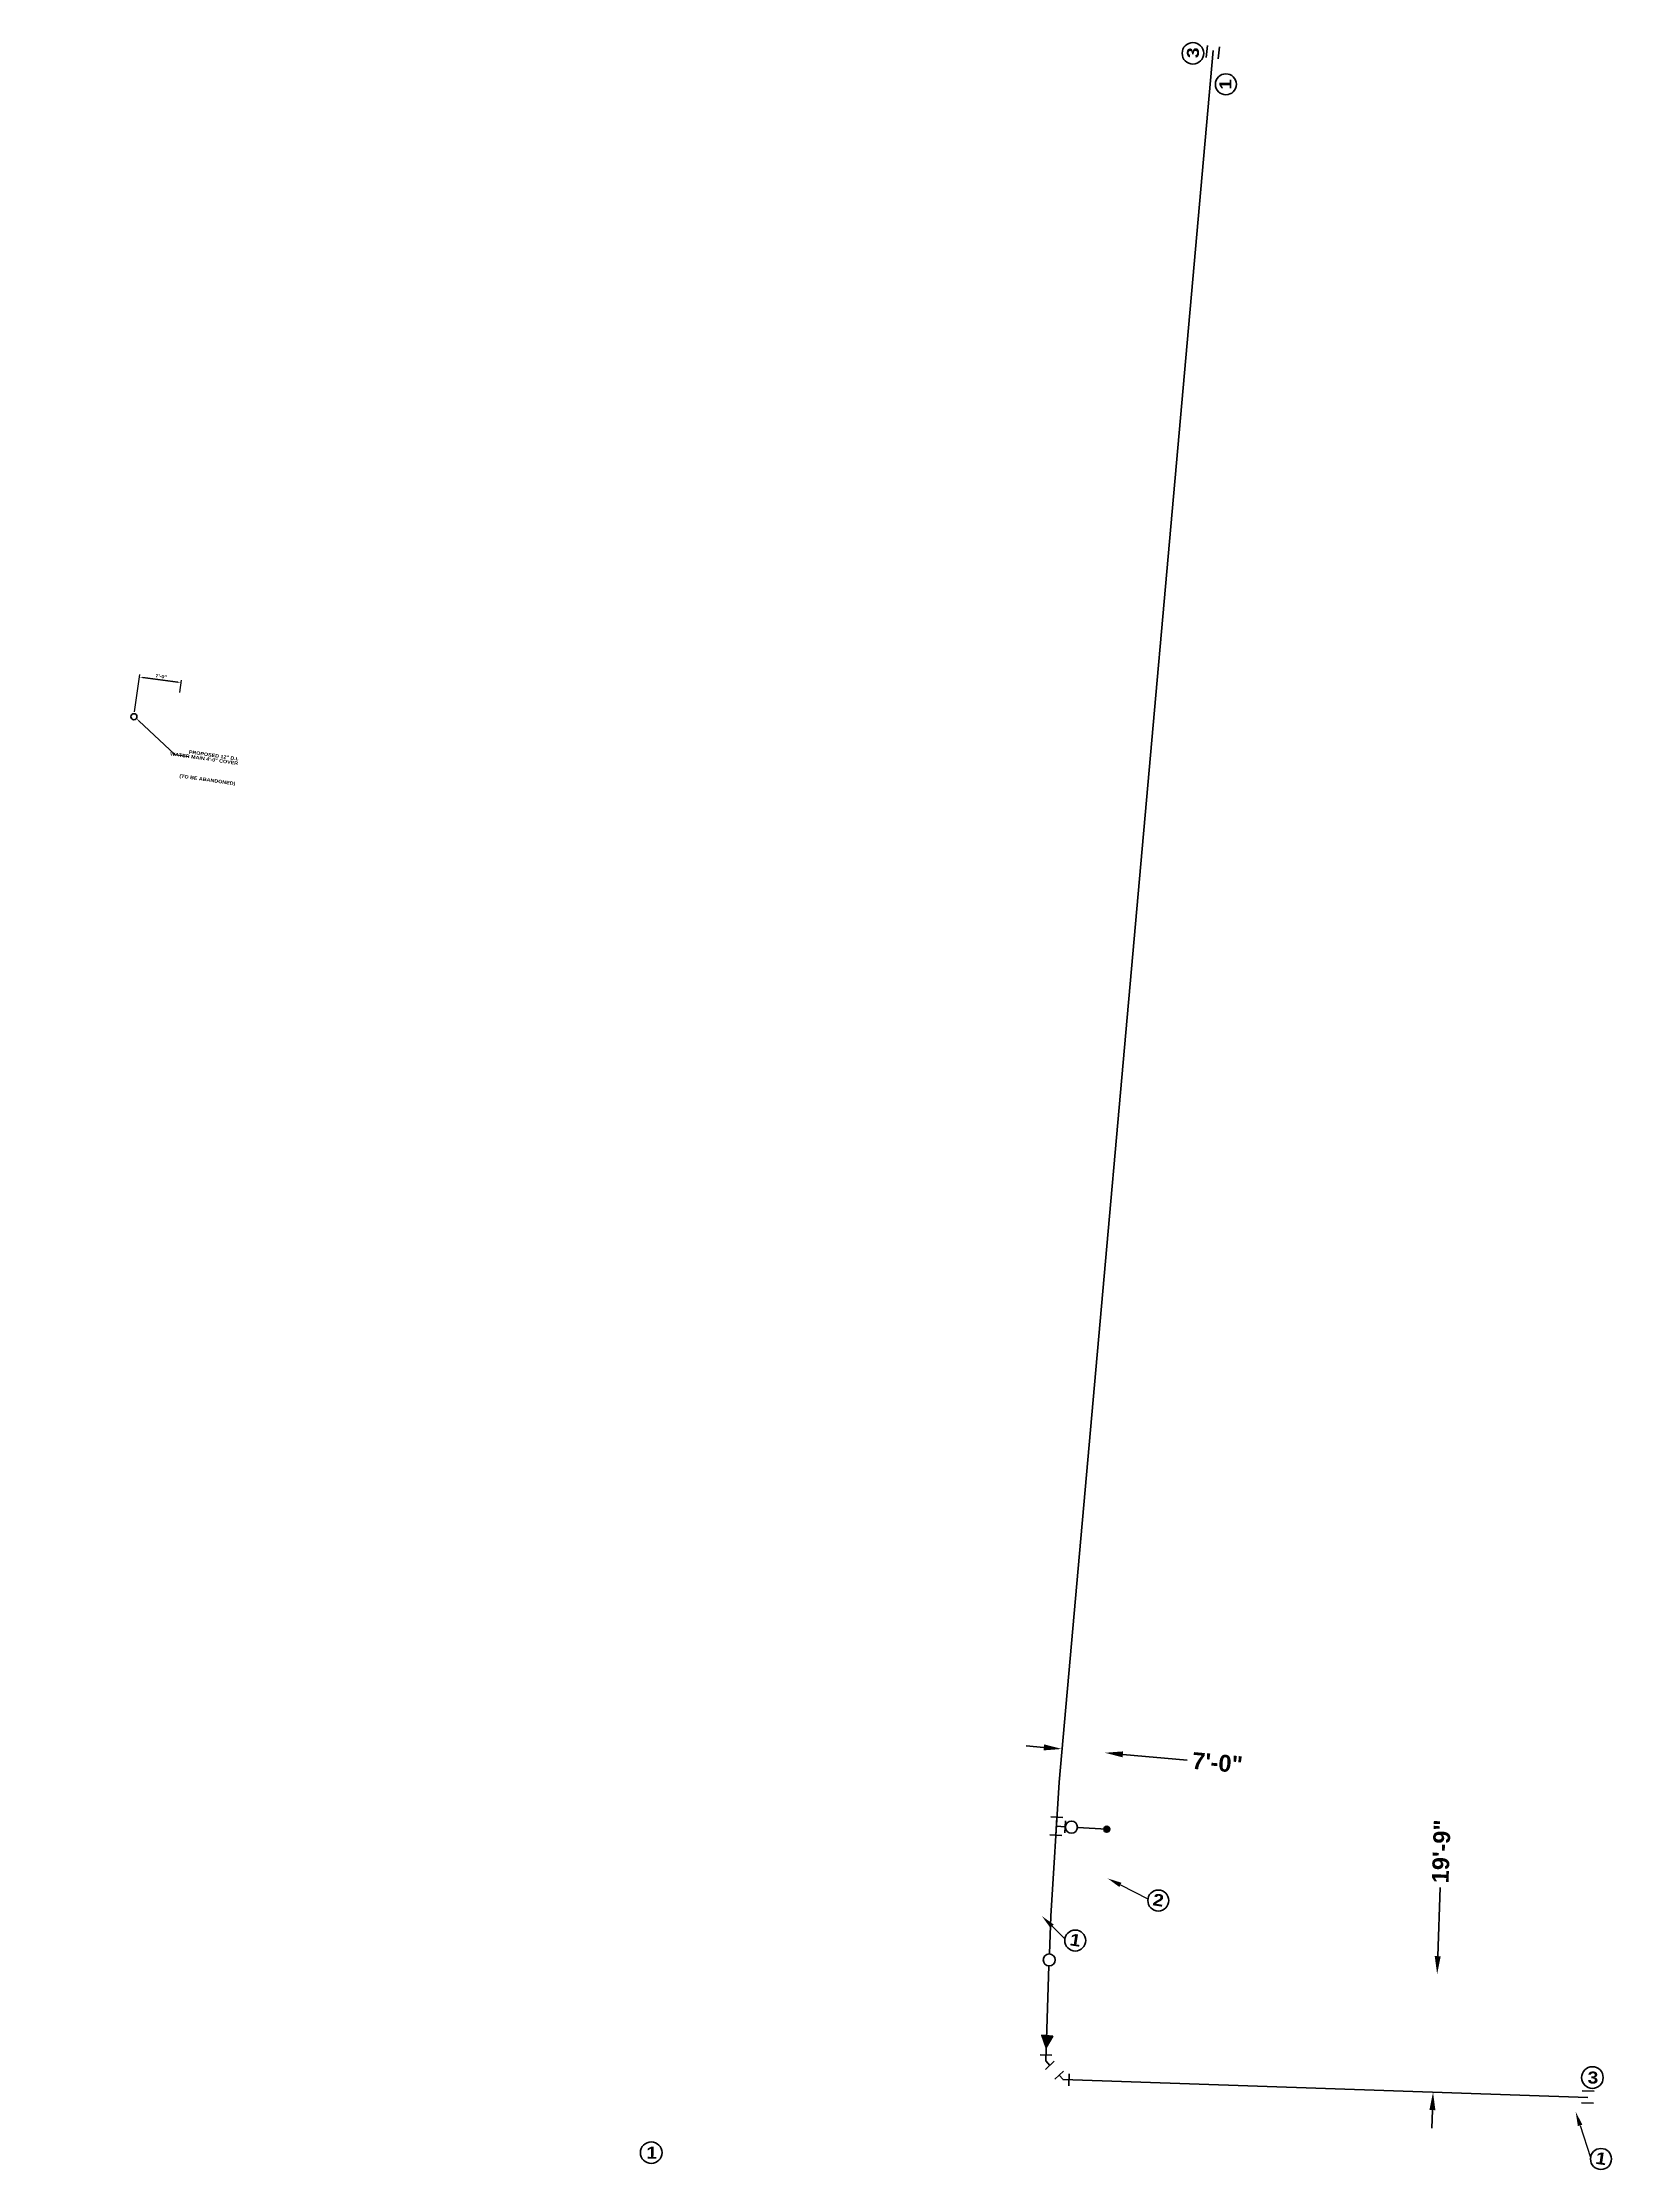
# Model space of a CAD drawing. Header units: feet. Extents: x 0 to 2699894, y 0 to 272402.
# Drawn here: x 2697471.5 to 2697733.1, y 264612.6 to 264967.5 of the extents above; entities that cross this region are included whole.
import ezdxf
from ezdxf import colors
from ezdxf.entities.mleader import LeaderData, LeaderLine
from ezdxf.enums import TextEntityAlignment as Align
from ezdxf.math import Vec2, Vec3

# ---------------------------------------------------------------- set-up
doc = ezdxf.new("R2010")
doc.units = ezdxf.units.FT
doc.header["$MEASUREMENT"] = 0
for name, color, linetype, lineweight in [('C-NOTES-WATER', 255, 'Continuous', 30), ('C-WATR-FITT', 5, 'Continuous', 40), ('C-WATR-PIPE', 5, 'Continuous', 70), ('C-WATR-TEXT', 7, 'Continuous', 40), ('C-WATR-VALV', 5, 'Continuous', 70)]:
    doc.layers.add(name, color=color, linetype=linetype, lineweight=lineweight)
doc.styles.add('PROPOSED PLAN', font='arialbd.ttf', dxfattribs={"height": 2.8})
doc.styles.add('PWD Proposed', font='ariblk.ttf')
doc.styles.add('PWD-Prop', font='ariblk.ttf', dxfattribs={"height": 0.14})
doc.styles.get("Standard").update_dxf_attribs({"font": 'simplex.shx'})
doc.styles.add('Standard_SL', font='romans.shx', dxfattribs={"oblique": 20})
doc.dimstyles.new('PWD Proposed', dxfattribs={"dimtxt": 2.8, "dimasz": 3, "dimexe": 0.18, "dimexo": 0.0625, "dimgap": 1, "dimtad": 0, "dimdec": 0, "dimlfac": 12, "dimzin": 1, "dimdsep": 46, "dimlunit": 4, "dimtxsty": 'PROPOSED PLAN', "dimcen": 0, "dimse1": 1, "dimse2": 1, "dimclrd": 256, "dimclrt": 3, "dimadec": 1, "dimazin": 0, "dimtfac": 1, "dimtdec": 0, "dimtofl": 0, "dimtmove": 0, "dimatfit": 1, "dimfxl": 0.18, "dimfrac": 2, "dimtolj": 1, "dimtzin": 0, "dimlwd": -1, "dimarcsym": 0})
doc.dimstyles.new('Section - Existing', dxfattribs={"dimtxt": 0.12, "dimasz": 0.12, "dimexe": 0.1, "dimexo": 0.08, "dimgap": 0.015, "dimtad": 1, "dimdec": 0, "dimlfac": 12, "dimzin": 7, "dimdsep": 46, "dimlunit": 4, "dimtxsty": 'Standard_SL', "dimcen": 0.09, "dimclrd": 256, "dimclre": 256, "dimclrt": 256, "dimaunit": 1, "dimadec": 0, "dimazin": 0, "dimtfac": 1.5, "dimtdec": 0, "dimtix": 1, "dimtofl": 0, "dimtmove": 2, "dimatfit": 3, "dimfxl": 1, "dimtolj": 1, "dimtzin": 7, "dimlwd": -1, "dimarcsym": 0})

# ---------------------------------------------------------------- blocks, each defined once
blk = doc.blocks.new('SLEEVE')
for p, q in [((35233.13, -19720.95), (35231.13, -19720.95)), ((35233.13, -19722.95), (35231.13, -19722.95))]:
    blk.add_line(p, q)
blk = doc.blocks.new('TEE')
for p, q in [((35230.33, -19664.09), (35230.33, -19666.09)), ((35230.33, -19664.09), (35230.33, -19666.09)), ((35230.33, -19665.09), (35233.33, -19665.09)), ((35231.83, -19665.09), (35231.83, -19666.59)), ((35233.33, -19664.09), (35233.33, -19666.09)), ((35230.83, -19666.59), (35232.83, -19666.59))]:
    blk.add_line(p, q)
blk = doc.blocks.new('HYDRANT')
h = blk.add_hatch(color=256)
h.dxf.hatch_style = 1
h.paths.add_polyline_path([(35225.99, -19641.28, 1), (35224.99, -19641.28, 1)])
blk.add_circle((35225.49, -19641.28), 0.5)
blk = doc.blocks.new('*D167')
at = {"layer": 'C-WATR-TEXT', "linetype": 'Continuous', "transparency": 16777216}
for p, q in [((2697704.14, 264648.22), (2697704.54, 264659.66)), ((2697703.25, 264622.54), (2697703.15, 264619.55))]:
    blk.add_line(p, q, dxfattribs=at)
at = {"layer": 'C-WATR-TEXT', "transparency": 16777216}
for points in [[(2697703.64, 264648.24), (2697704.64, 264648.21), (2697704.04, 264645.23)], [(2697702.75, 264622.56), (2697703.75, 264622.53), (2697703.36, 264625.54)]]:
    blk.add_solid(points, dxfattribs=at)
at = {"layer": 'C-WATR-TEXT', "color": 3, "transparency": 16777216, "insert": (2697704.74, 264665.71), "char_height": 2.8, "attachment_point": 5, "rotation": 88.0194, "style": 'PROPOSED PLAN'}
blk.add_mtext('\\A1;19\'-9"', dxfattribs=at)
blk = doc.blocks.new('_TagCircle - Imperial')
at = {"color": 0, "linetype": 'ByBlock', "lineweight": 50, "transparency": 16777216}
blk.add_circle((0, 0.87), 1.75, dxfattribs=at)
at = {"color": 0, "transparency": 16777216, "style": 'PWD-Prop'}
blk.add_attdef('TAGNUMBER', text='', height=2, dxfattribs=at).set_placement((0, -0.05), align=Align.CENTER)
blk = doc.blocks.new('*D162')
at = {"layer": 'C-WATR-TEXT', "linetype": 'Continuous', "transparency": 16777216}
for p, q in [((2697638.46, 264683.06), (2697635.48, 264683.33)), ((2697651.62, 264681.89), (2697662.38, 264680.94))]:
    blk.add_line(p, q, dxfattribs=at)
at = {"layer": 'C-WATR-TEXT', "transparency": 16777216}
for points in [[(2697638.51, 264683.56), (2697638.42, 264682.56), (2697641.45, 264682.8)], [(2697651.67, 264682.39), (2697651.58, 264681.4), (2697648.64, 264682.16)]]:
    blk.add_solid(points, dxfattribs=at)
at = {"layer": 'C-WATR-TEXT', "color": 3, "transparency": 16777216, "insert": (2697667.39, 264680.5), "char_height": 2.8, "attachment_point": 5, "rotation": 354.9292, "style": 'PROPOSED PLAN'}
blk.add_mtext('\\A1;7\'-0"', dxfattribs=at)
blk = doc.blocks.new('45 BEND')
for p, q in [((35232.1, -19682.92), (35230.69, -19681.51)), ((35233.1, -19682.51), (35233.1, -19680.51))]:
    blk.add_line(p, q)
at = {"flags": 128}
blk.add_lwpolyline([(35231.39, -19682.21), (35232.1, -19681.51), (35233.1, -19681.51)], dxfattribs=at)
blk = doc.blocks.new('REDUCER')
at = {"lineweight": 50}
h = blk.add_hatch(color=256, dxfattribs=at)
h.dxf.hatch_style = 1
h.paths.add_polyline_path([(35233.24, -19713.93), (35231.24, -19714.85), (35231.24, -19713.02)])
at = {"lineweight": 50, "flags": 128}
blk.add_lwpolyline([(35233.24, -19713.93), (35231.24, -19714.85), (35231.24, -19713.02)], close=True, dxfattribs=at)
blk = doc.blocks.new('*D113')
at = {"layer": 'C-WATR-TEXT', "lineweight": -2, "transparency": 16777216}
for p, q in [((2697486.82, 264855.83), (2697487.67, 264862.04)), ((2697494.33, 264859.07), (2697494.61, 264861.09))]:
    blk.add_line(p, q, dxfattribs=at)
at = {"layer": 'C-WATR-TEXT', "transparency": 16777216}
blk.add_line((2697488.17, 264861.57), (2697494, 264860.77), dxfattribs=at)
for points in [[(2697488.16, 264861.48), (2697488.18, 264861.66), (2697487.62, 264861.65)], [(2697493.98, 264860.68), (2697494.01, 264860.86), (2697494.55, 264860.69)]]:
    blk.add_solid(points, dxfattribs=at)
at = {"layer": 'C-WATR-TEXT', "transparency": 16777216, "insert": (2697491.25, 264861.74), "char_height": 0.56, "attachment_point": 5, "rotation": 352.1705, "style": 'PWD Proposed'}
blk.add_mtext('\\A1;7\'-0"', dxfattribs=at)

msp = doc.modelspace()

# ---------------------------------------------------------------- linework, layer by layer
at = {"layer": 'C-NOTES-WATER', "lineweight": 50}
for centre in [(2697663.315, 264965.694), (2697729.934, 264627.977), (2697572.97, 264615.445, -0.001)]:
    msp.add_circle(centre, 1.8, dxfattribs=at)
at = {"layer": 'C-WATR-PIPE', "linetype": 'Continuous', "ltscale": 100, "transparency": 33554687, "flags": 128}
for points in [[(2697666.668, 264966.166), (2697640.986, 264677.275)], [(2697639.592, 264654.926), (2697640.986, 264677.275)], [(2697640.526, 264669.904), (2697642.068, 264669.812)], [(2697644.065, 264669.694), (2697648.943, 264669.404)], [(2697639.592, 264654.926), (2697639.377, 264648.6)], [(2697639.309, 264646.601), (2697638.77, 264630.741)]]:
    msp.add_lwpolyline(points, dxfattribs=at)
at = {"layer": 'C-WATR-PIPE', "elevation": 115.716, "flags": 128}
msp.add_lwpolyline([(2697641.666, 264627.64, 0, 0, 0), (2697638.77, 264630.741, 4.286, 4.286, 0)], format="xyseb", dxfattribs=at)
at = {"layer": 'C-WATR-PIPE', "flags": 128}
msp.add_lwpolyline([(2697641.666, 264627.64), (2697729.174, 264624.667)], dxfattribs=at)
at = {"layer": 'C-WATR-PIPE'}
msp.add_circle((2697486.705, 264855.021), 0.5, dxfattribs=at)
at = {"layer": 'C-WATR-VALV'}
for centre in [(2697643.051, 264669.753, -115.716), (2697639.343, 264647.6, -115.716)]:
    msp.add_circle(centre, 1, dxfattribs=at)

# ---------------------------------------------------------------- block references
at = {"layer": 'C-WATR-FITT'}
for name, p, rotation in [('SLEEVE', (2674169.254, 232130.965, -115.716), 83.65052951690787), ('TEE', (2675905.621, 230675.916, -115.716), 86.57479375750822), ('HYDRANT', (2693295.481, 304765.072, -115.716), 305.3402014106015), ('SLEEVE', (2663187.123, 285531.764, -115.716), 358.0538733405878)]:
    msp.add_blockref(name, p, dxfattribs=dict(at, rotation=rotation))
at = {"layer": 'C-WATR-FITT', "extrusion": (-1.16929e-06, -1.31839e-05, 1), "rotation": 264.9197742113684}
msp.add_blockref('REDUCER', (2720395.259, 297982.12, -6.643), dxfattribs=at)
at = {"layer": 'C-WATR-FITT', "xscale": -1}
for p, rotation in [((2659201.132, 276927.511), 133.0709682951695), ((2661767.021, 246143.257), 178.0709653632901)]:
    msp.add_blockref('45 BEND', p, dxfattribs=dict(at, rotation=rotation))

# ---------------------------------------------------------------- texts
at = {"layer": 'C-NOTES-WATER', "style": 'PWD Proposed'}
for s, rotation, p in [('3', 89, (2697663.315, 264965.789)), ('3', 359, (2697730.029, 264627.977)), ('1', 359, (2697573.064, 264615.445, -0.001))]:
    msp.add_text(s, height=2, rotation=rotation, dxfattribs=at).set_placement(p, align=Align.MIDDLE_CENTER)
at = {"layer": 'C-WATR-TEXT', "insert": (2697503.649, 264844.128), "char_height": 0.56, "width": 10.77739, "attachment_point": 3, "rotation": 352, "line_spacing_factor": 0.8, "style": 'PWD-Prop'}
msp.add_mtext('(TO BE ABANDONED)', dxfattribs=at)

# ---------------------------------------------------------------- dimensions: what is measured, and where the dimension line sits
at = {"layer": 'C-WATR-TEXT'}
dim = msp.add_linear_dim(base=(2697494.551, 264860.692, -115.716), p1=(2697486.773, 264855.516, -115.716), p2=(2697494.284, 264858.755, -115.716), angle=352.17054, dimstyle='Section - Existing', override={"dimscale": 4, "dimtxt": 0.14, "dimasz": 0.14, "dimtxsty": 'PWD Proposed'}, dxfattribs=at)
dim.commit()
dim.dimension.update_dxf_attribs({"geometry": '*D113', "text_midpoint": (2697491.252, 264861.736, -115.716), "dimtype": 128})
for base, p1, p2, angle, text, picture, middle in [((2697641.453, 264682.797), (2697648.637, 264682.16, 116.443), (2697641.453, 264682.797), 174.92923, '7\'-0"', '*D162', (2697667.394, 264680.495)), ((2697703.356, 264625.543), (2697702.17, 264645.29), (2697701.49, 264625.608), 268.01943, '19\'-9"', '*D167', (2697704.745, 264665.712))]:
    dim = msp.add_linear_dim(base=base, p1=p1, p2=p2, angle=angle, text=text, dimstyle='PWD Proposed', dxfattribs=at)
    dim.commit()
    dim.dimension.update_dxf_attribs({"geometry": picture, "text_midpoint": middle, "dimtype": 161})

# ---------------------------------------------------------------- leaders
at = {"layer": 'C-NOTES-WATER', "linetype": 'Continuous'}
ml = msp.add_multileader_block('Standard', dxfattribs=at)
ml.set_content('_TagCircle - Imperial', color=256)
ml.set_attribute('TAGNUMBER', '1', width=0)
ml.set_leader_properties()
ml.build(insert=Vec2(0, 0))
ml.multileader.update_dxf_attribs({"text_right_attachment_type": 6, "dogleg_length": 0, "arrow_head_size": 2.4})
ctx = ml.context
ctx.base_point, ctx.char_height, ctx.arrow_head_size, ctx.landing_gap_size, ctx.plane_origin, ctx.plane_x_axis, ctx.plane_y_axis = Vec3(2697668.811, 264958.768), 0.18, 2.4, 0.09, Vec3(2697670.997, 264958.14), Vec3(0, 1), Vec3(-1, 0)
ctx.right_attachment = 6
notes = []
notes.append((ctx, [(0, (0, 0, 0), (0, 0), (1, 0), 1, [])]))
ctx.block.insert, ctx.block.rotation = Vec3(2697669.68, 264960.523), 1.5707963
ml = msp.add_multileader_block('Standard', dxfattribs=at)
ml.set_content('_TagCircle - Imperial', color=256)
ml.set_attribute('TAGNUMBER', '2', width=0)
ml.set_leader_properties()
ml.build(insert=Vec2(0, 0))
ml.multileader.update_dxf_attribs({"text_right_attachment_type": 6, "dogleg_length": 0, "arrow_head_size": 2.4})
ctx = ml.context
ctx.base_point, ctx.char_height, ctx.arrow_head_size, ctx.landing_gap_size, ctx.plane_origin, ctx.plane_x_axis, ctx.plane_y_axis = Vec3(2697655.805, 264657.788, 0), 0.18, 2.4, 0.09, Vec3(2697654.839, 264655.727, 0), Vec3(0.9874743, -0.1577798, -0.0000002), Vec3(0.1577798, 0.9874743, 0)
ctx.right_attachment = 6
notes.append((ctx, [(0, (1, 1, 0), (2697655.805, 264657.788, 0), (1, 0), 0, [(0, [(2697649.084, 264661.207, 0)], 0, [])])]))
ctx.block.insert, ctx.block.rotation, ctx.block.extrusion = Vec3(2697657.4, 264656.652, 0), 6.1247435, Vec3(0.0000002, 0, 1)
ml = msp.add_multileader_block('Standard', dxfattribs=at)
ml.set_content('_TagCircle - Imperial', color=256)
ml.set_attribute('TAGNUMBER', '1', width=0)
ml.set_leader_properties()
ml.build(insert=Vec2(0, 0))
ml.multileader.update_dxf_attribs({"text_right_attachment_type": 6, "dogleg_length": 0, "arrow_head_size": 2.4})
ctx = ml.context
ctx.base_point, ctx.char_height, ctx.arrow_head_size, ctx.landing_gap_size, ctx.plane_origin, ctx.plane_x_axis, ctx.plane_y_axis = Vec3(2697641.953, 264651.114, 0), 0.18, 2.4, 0.09, Vec3(2697640.987, 264649.053, 0), Vec3(0.9874743, -0.1577798, -0.0000002), Vec3(0.1577798, 0.9874743, 0)
ctx.right_attachment = 6
notes.append((ctx, [(0, (1, 1, 0), (2697641.953, 264651.114, 0), (1, 0), 0, [(0, [(2697638.118, 264654.914, 0)], 0, [])])]))
ctx.block.insert, ctx.block.rotation, ctx.block.extrusion = Vec3(2697643.549, 264649.978, 0), 6.1247435, Vec3(0.0000002, 0, 1)
ml = msp.add_multileader_block('Standard', dxfattribs=at)
ml.set_content('_TagCircle - Imperial', color=256)
ml.set_attribute('TAGNUMBER', '1', width=0)
ml.set_leader_properties()
ml.build(insert=Vec2(0, 0))
ml.multileader.update_dxf_attribs({"text_right_attachment_type": 6, "dogleg_length": 0, "arrow_head_size": 2.4})
ctx = ml.context
ctx.base_point, ctx.char_height, ctx.arrow_head_size, ctx.landing_gap_size, ctx.plane_origin, ctx.plane_x_axis, ctx.plane_y_axis = Vec3(2697729.628, 264614.637, 117.67), 0.18, 2.4, 0.09, Vec3(2697728.699, 264612.56, 117.67), Vec3(0.9901377, -0.1400975, -0.0000002), Vec3(0.1400975, 0.9901377, 0)
ctx.right_attachment = 6
notes.append((ctx, [(0, (1, 1, 0), (2697729.628, 264614.637, 117.67), (1, 0), 0, [(0, [(2697727.144, 264622.276, 117.67)], 0, [])])]))
ctx.block.insert, ctx.block.rotation, ctx.block.extrusion = Vec3(2697731.244, 264613.53, 117.67), 6.1426254, Vec3(0.0000002, 0, 1)
at = {"layer": 'C-WATR-TEXT'}
ml = msp.add_multileader_mtext('Standard', dxfattribs=at)
ml.set_content('PROPOSED 12" D.I. ^JWATER MAIN 4\'-0" COVER', color=256, style='PWD-Prop')
ml.set_leader_properties(color=256)
ml.build(insert=Vec2(0, 0))
ml.multileader.update_dxf_attribs({"text_left_attachment_type": 2, "dogleg_length": 0.14, "arrow_head_size": 0.56, "scale": 4})
ctx = ml.context
ctx.base_point, ctx.scale, ctx.char_height, ctx.arrow_head_size, ctx.landing_gap_size, ctx.plane_origin, ctx.plane_x_axis, ctx.plane_y_axis = Vec3(2697495.883, 264848.386, -115.716), 4, 0.56, 0.56, 0.2, Vec3(2697455.187, 264890.35, -115.716), Vec3(0.9899236, -0.1416028), Vec3(0.1416028, 0.9899236)
ctx.left_attachment, ctx.text_align_type = 2, 2
notes.append((ctx, [(0, (1, 1, 0), (2697493.515, 264848.725, -115.716), (0.9899236, -0.1416028), 2.392, [(0, [(2697487.106, 264854.722, -115.716)], 0, [])])]))
ctx.mtext.insert, ctx.mtext.text_direction, ctx.mtext.rotation, ctx.mtext.width, ctx.mtext.alignment, ctx.mtext.line_spacing_factor, ctx.mtext.flow_direction = Vec3(2697504.215, 264848.249, -115.716), Vec3(0.9899236, -0.1416028), 6.1411049, 8.21843, 3, 0.8, 5
for ctx, leaders in notes:
    for number, flags, end, landing, length, lines in leaders:
        leader = LeaderData()
        leader.index, (leader.has_last_leader_line, leader.has_dogleg_vector, leader.attachment_direction) = number, flags
        leader.last_leader_point, leader.dogleg_vector, leader.dogleg_length = Vec3(end), Vec3(landing), length
        for number, points, colour, breaks in lines:
            line = LeaderLine()
            line.index, line.vertices, line.color, line.breaks = number, Vec3.list(points), colors.encode_raw_color(colour), breaks
            leader.lines.append(line)
        ctx.leaders.append(leader)

doc.saveas('drawing.dxf')
